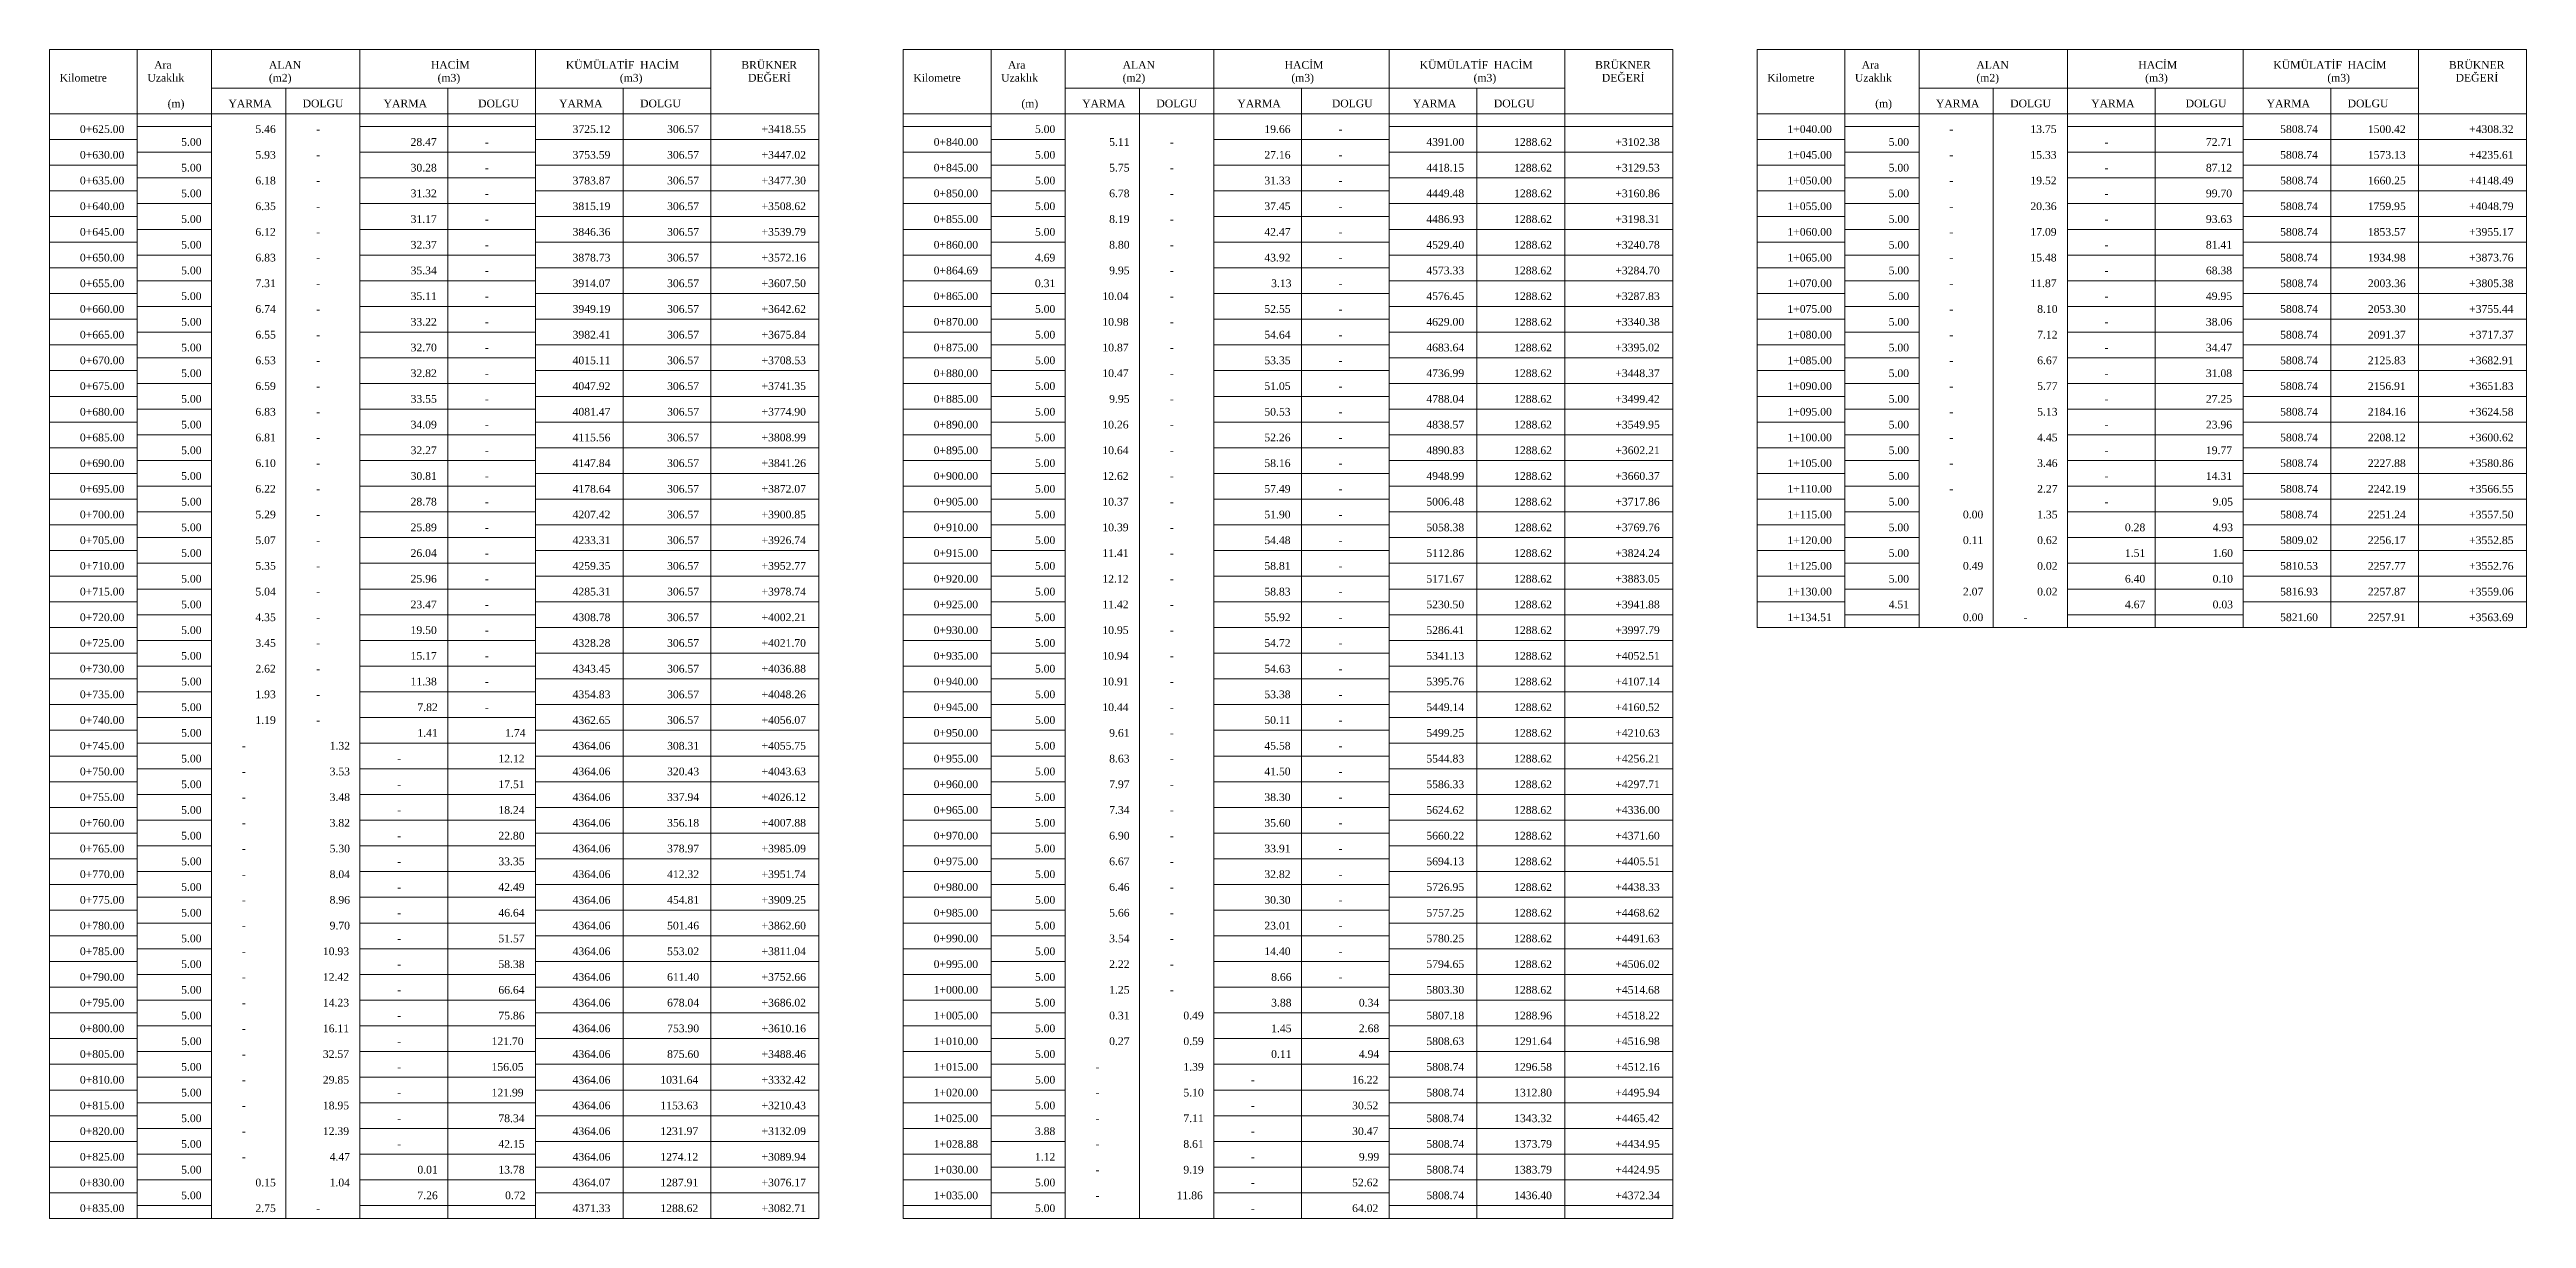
# Model space of a CAD drawing. Header units: metres. Extents: x 478603 to 489313, y 4282657 to 4289463.
# Drawn here: x 485454.6 to 485936.3, y 4286408.9 to 4286636.4 of the extents above; entities that cross this region are included whole.
import ezdxf

# ---------------------------------------------------------------- set-up
doc = ezdxf.new("R2010")
doc.units = ezdxf.units.M
for name, color, linetype, lineweight in [('TB_C', 96, 'Continuous', 0), ('TB_M', 18, 'Continuous', 0), ('TB_R', 1, 'Continuous', 0)]:
    doc.layers.add(name, color=color, linetype=linetype, lineweight=lineweight)
doc.styles.get("Standard").update_dxf_attribs({"font": 'times.ttf'})

msp = doc.modelspace()

# ---------------------------------------------------------------- texts
at = {"layer": 'TB_M'}
for s, p in [('Ara', (485474.95, 4286632.69)), ('ALAN', (485497.26, 4286632.69)), ('HACİM', (485528.76, 4286632.69)), ('KÜMÜLATİF', (485555.01, 4286632.69)), ('HACİM', (485569.45, 4286632.69)), ('BRÜKNER', (485589.14, 4286632.69)), ('Ara', (485640.98, 4286632.69)), ('ALAN', (485663.29, 4286632.69)), ('HACİM', (485694.79, 4286632.69)), ('KÜMÜLATİF', (485721.04, 4286632.69)), ('HACİM', (485735.48, 4286632.69)), ('BRÜKNER', (485755.17, 4286632.69)), ('Ara', (485807.01, 4286632.69)), ('ALAN', (485829.32, 4286632.69)), ('HACİM', (485860.82, 4286632.69)), ('KÜMÜLATİF', (485887.07, 4286632.69)), ('HACİM', (485901.51, 4286632.69)), ('BRÜKNER', (485921.2, 4286632.69)), ('Kilometre', (485456.57, 4286630.19)), ('Uzaklık', (485473.64, 4286630.19)), ('(m2)', (485497.26, 4286630.19)), ('(m3)', (485530.07, 4286630.19)), ('(m3)', (485565.51, 4286630.19)), ('DEĞERİ', (485590.45, 4286630.19)), ('Kilometre', (485622.6, 4286630.19)), ('Uzaklık', (485639.67, 4286630.19)), ('(m2)', (485663.29, 4286630.19)), ('(m3)', (485696.1, 4286630.19)), ('(m3)', (485731.54, 4286630.19)), ('DEĞERİ', (485756.48, 4286630.19)), ('Kilometre', (485788.64, 4286630.19)), ('Uzaklık', (485805.7, 4286630.19)), ('(m2)', (485829.32, 4286630.19)), ('(m3)', (485862.14, 4286630.19)), ('(m3)', (485897.57, 4286630.19)), ('DEĞERİ', (485922.51, 4286630.19)), ('(m)', (485477.57, 4286625.19)), ('YARMA', (485489.39, 4286625.19)), ('DOLGU', (485503.82, 4286625.19)), ('YARMA', (485519.57, 4286625.19)), ('DOLGU', (485537.95, 4286625.19)), ('YARMA', (485553.7, 4286625.19)), ('DOLGU', (485569.45, 4286625.19)), ('(m)', (485643.6, 4286625.19)), ('YARMA', (485655.42, 4286625.19)), ('DOLGU', (485669.85, 4286625.19)), ('YARMA', (485685.6, 4286625.19)), ('DOLGU', (485703.98, 4286625.19)), ('YARMA', (485719.73, 4286625.19)), ('DOLGU', (485735.48, 4286625.19)), ('(m)', (485809.64, 4286625.19)), ('YARMA', (485821.45, 4286625.19)), ('DOLGU', (485835.89, 4286625.19)), ('YARMA', (485851.64, 4286625.19)), ('DOLGU', (485870.01, 4286625.19)), ('YARMA', (485885.76, 4286625.19)), ('DOLGU', (485901.51, 4286625.19)), ('0+625.00', (485460.51, 4286620.19)), ('-', (485506.45, 4286620.19)), ('0+840.00', (485626.54, 4286617.69)), ('-', (485705.29, 4286620.19)), ('1+040.00', (485792.57, 4286620.19)), ('-', (485824.07, 4286620.19)), ('0+630.00', (485460.51, 4286615.19)), ('-', (485506.45, 4286615.19)), ('-', (485539.26, 4286617.69)), ('0+845.00', (485626.54, 4286612.69)), ('-', (485672.48, 4286617.69)), ('-', (485705.29, 4286615.19)), ('1+045.00', (485792.57, 4286615.19)), ('-', (485824.07, 4286615.19)), ('-', (485854.26, 4286617.69)), ('0+635.00', (485460.51, 4286610.19)), ('-', (485506.45, 4286610.19)), ('-', (485539.26, 4286612.69)), ('-', (485672.48, 4286612.69)), ('-', (485705.29, 4286610.19)), ('1+050.00', (485792.57, 4286610.19)), ('-', (485824.07, 4286610.19)), ('-', (485854.26, 4286612.69)), ('0+640.00', (485460.51, 4286605.19)), ('-', (485506.45, 4286605.19)), ('-', (485539.26, 4286607.69)), ('0+850.00', (485626.54, 4286607.69)), ('-', (485672.48, 4286607.69)), ('-', (485705.29, 4286605.19)), ('1+055.00', (485792.57, 4286605.19)), ('-', (485824.07, 4286605.19)), ('-', (485854.26, 4286607.69)), ('0+645.00', (485460.51, 4286600.19)), ('-', (485506.45, 4286600.19)), ('-', (485539.26, 4286602.69)), ('0+855.00', (485626.54, 4286602.69)), ('-', (485672.48, 4286602.69)), ('-', (485705.29, 4286600.19)), ('1+060.00', (485792.57, 4286600.19)), ('-', (485824.07, 4286600.19)), ('-', (485854.26, 4286602.69)), ('0+650.00', (485460.51, 4286595.19)), ('-', (485506.45, 4286595.19)), ('-', (485539.26, 4286597.69)), ('0+860.00', (485626.54, 4286597.69)), ('-', (485672.48, 4286597.69)), ('-', (485705.29, 4286595.19)), ('1+065.00', (485792.57, 4286595.19)), ('-', (485824.07, 4286595.19)), ('-', (485854.26, 4286597.69)), ('0+655.00', (485460.51, 4286590.19)), ('-', (485506.45, 4286590.19)), ('-', (485539.26, 4286592.69)), ('0+864.69', (485626.54, 4286592.69)), ('-', (485672.48, 4286592.69)), ('-', (485705.29, 4286590.19)), ('1+070.00', (485792.57, 4286590.19)), ('-', (485824.07, 4286590.19)), ('-', (485854.26, 4286592.69)), ('0+660.00', (485460.51, 4286585.19)), ('-', (485506.45, 4286585.19)), ('-', (485539.26, 4286587.69)), ('0+865.00', (485626.54, 4286587.69)), ('-', (485672.48, 4286587.69)), ('-', (485705.29, 4286585.19)), ('1+075.00', (485792.57, 4286585.19)), ('-', (485824.07, 4286585.19)), ('-', (485854.26, 4286587.69)), ('0+665.00', (485460.51, 4286580.19)), ('-', (485506.45, 4286580.19)), ('-', (485539.26, 4286582.69)), ('0+870.00', (485626.54, 4286582.69)), ('-', (485672.48, 4286582.69)), ('-', (485705.29, 4286580.19)), ('1+080.00', (485792.57, 4286580.19)), ('-', (485824.07, 4286580.19)), ('-', (485854.26, 4286582.69)), ('0+670.00', (485460.51, 4286575.19)), ('-', (485506.45, 4286575.19)), ('-', (485539.26, 4286577.69)), ('0+875.00', (485626.54, 4286577.69)), ('-', (485672.48, 4286577.69)), ('-', (485705.29, 4286575.19)), ('1+085.00', (485792.57, 4286575.19)), ('-', (485824.07, 4286575.19)), ('-', (485854.26, 4286577.69)), ('0+675.00', (485460.51, 4286570.19)), ('-', (485506.45, 4286570.19)), ('-', (485539.26, 4286572.69)), ('0+880.00', (485626.54, 4286572.69)), ('-', (485672.48, 4286572.69)), ('-', (485705.29, 4286570.19)), ('1+090.00', (485792.57, 4286570.19)), ('-', (485824.07, 4286570.19)), ('-', (485854.26, 4286572.69)), ('0+680.00', (485460.51, 4286565.19)), ('-', (485539.26, 4286567.69)), ('0+885.00', (485626.54, 4286567.69)), ('-', (485672.48, 4286567.69)), ('1+095.00', (485792.57, 4286565.19)), ('-', (485854.26, 4286567.69)), ('0+685.00', (485460.51, 4286560.19)), ('-', (485506.45, 4286565.19)), ('-', (485539.26, 4286562.69)), ('0+890.00', (485626.54, 4286562.69)), ('-', (485672.48, 4286562.69)), ('-', (485705.29, 4286565.19)), ('1+100.00', (485792.57, 4286560.19)), ('-', (485824.07, 4286565.19)), ('-', (485854.26, 4286562.69)), ('0+690.00', (485460.51, 4286555.19)), ('-', (485506.45, 4286560.19)), ('-', (485539.26, 4286557.69)), ('0+895.00', (485626.54, 4286557.69)), ('-', (485672.48, 4286557.69)), ('-', (485705.29, 4286560.19)), ('1+105.00', (485792.57, 4286555.19)), ('-', (485824.07, 4286560.19)), ('-', (485854.26, 4286557.69)), ('0+695.00', (485460.51, 4286550.19)), ('-', (485506.45, 4286555.19)), ('-', (485539.26, 4286552.69)), ('0+900.00', (485626.54, 4286552.69)), ('-', (485672.48, 4286552.69)), ('-', (485705.29, 4286555.19)), ('1+110.00', (485792.57, 4286550.19)), ('-', (485824.07, 4286555.19)), ('-', (485854.26, 4286552.69)), ('0+700.00', (485460.51, 4286545.19)), ('-', (485506.45, 4286550.19)), ('-', (485539.26, 4286547.69)), ('0+905.00', (485626.54, 4286547.69)), ('-', (485672.48, 4286547.69)), ('-', (485705.29, 4286550.19)), ('1+115.00', (485792.57, 4286545.19)), ('-', (485824.07, 4286550.19)), ('-', (485854.26, 4286547.69)), ('-', (485506.45, 4286545.19)), ('-', (485539.26, 4286542.69)), ('0+910.00', (485626.54, 4286542.69)), ('-', (485672.48, 4286542.69)), ('-', (485705.29, 4286545.19)), ('0+705.00', (485460.51, 4286540.19)), ('-', (485506.45, 4286540.19)), ('-', (485539.26, 4286537.69)), ('0+915.00', (485626.54, 4286537.69)), ('-', (485672.48, 4286537.69)), ('-', (485705.29, 4286540.19)), ('1+120.00', (485792.57, 4286540.19)), ('0+710.00', (485460.51, 4286535.19)), ('-', (485506.45, 4286535.19)), ('-', (485539.26, 4286532.69)), ('0+920.00', (485626.54, 4286532.69)), ('-', (485672.48, 4286532.69)), ('-', (485705.29, 4286535.19)), ('1+125.00', (485792.57, 4286535.19)), ('0+715.00', (485460.51, 4286530.19)), ('-', (485506.45, 4286530.19)), ('-', (485539.26, 4286527.69)), ('0+925.00', (485626.54, 4286527.69)), ('-', (485672.48, 4286527.69)), ('-', (485705.29, 4286530.19)), ('1+130.00', (485792.57, 4286530.19)), ('0+720.00', (485460.51, 4286525.19)), ('-', (485506.45, 4286525.19)), ('-', (485539.26, 4286522.69)), ('0+930.00', (485626.54, 4286522.69)), ('-', (485672.48, 4286522.69)), ('-', (485705.29, 4286525.19)), ('1+134.51', (485792.57, 4286525.19)), ('-', (485838.51, 4286525.19)), ('0+725.00', (485460.51, 4286520.19)), ('-', (485506.45, 4286520.19)), ('-', (485539.26, 4286517.69)), ('0+935.00', (485626.54, 4286517.69)), ('-', (485672.48, 4286517.69)), ('-', (485705.29, 4286520.19)), ('0+730.00', (485460.51, 4286515.19)), ('-', (485506.45, 4286515.19)), ('-', (485539.26, 4286512.69)), ('0+940.00', (485626.54, 4286512.69)), ('-', (485672.48, 4286512.69)), ('-', (485705.29, 4286515.19)), ('0+735.00', (485460.51, 4286510.19)), ('-', (485506.45, 4286510.19)), ('-', (485539.26, 4286507.69)), ('0+945.00', (485626.54, 4286507.69)), ('-', (485672.48, 4286507.69)), ('-', (485705.29, 4286510.19)), ('0+740.00', (485460.51, 4286505.19)), ('-', (485506.45, 4286505.19)), ('0+950.00', (485626.54, 4286502.69)), ('-', (485705.29, 4286505.19)), ('0+745.00', (485460.51, 4286500.19)), ('-', (485492.01, 4286500.19)), ('0+955.00', (485626.54, 4286497.69)), ('-', (485672.48, 4286502.69)), ('-', (485705.29, 4286500.19)), ('0+750.00', (485460.51, 4286495.19)), ('-', (485492.01, 4286495.19)), ('-', (485522.2, 4286497.69)), ('0+960.00', (485626.54, 4286492.69)), ('-', (485672.48, 4286497.69)), ('-', (485705.29, 4286495.19)), ('0+755.00', (485460.51, 4286490.19)), ('-', (485492.01, 4286490.19)), ('-', (485522.2, 4286492.69)), ('0+965.00', (485626.54, 4286487.69)), ('-', (485672.48, 4286492.69)), ('-', (485705.29, 4286490.19)), ('0+760.00', (485460.51, 4286485.19)), ('-', (485492.01, 4286485.19)), ('-', (485522.2, 4286487.69)), ('0+970.00', (485626.54, 4286482.69)), ('-', (485672.48, 4286487.69)), ('-', (485705.29, 4286485.19)), ('0+765.00', (485460.51, 4286480.19)), ('-', (485492.01, 4286480.19)), ('-', (485522.2, 4286482.69)), ('-', (485672.48, 4286482.69)), ('-', (485705.29, 4286480.19)), ('0+770.00', (485460.51, 4286475.19)), ('-', (485492.01, 4286475.19)), ('-', (485522.2, 4286477.69)), ('0+975.00', (485626.54, 4286477.69)), ('-', (485672.48, 4286477.69)), ('-', (485705.29, 4286475.19)), ('0+775.00', (485460.51, 4286470.19)), ('-', (485492.01, 4286470.19)), ('-', (485522.2, 4286472.69)), ('0+980.00', (485626.54, 4286472.69)), ('-', (485672.48, 4286472.69)), ('-', (485705.29, 4286470.19)), ('0+780.00', (485460.51, 4286465.19)), ('-', (485492.01, 4286465.19)), ('-', (485522.2, 4286467.69)), ('0+985.00', (485626.54, 4286467.69)), ('-', (485672.48, 4286467.69)), ('-', (485705.29, 4286465.19)), ('0+785.00', (485460.51, 4286460.19)), ('-', (485492.01, 4286460.19)), ('-', (485522.2, 4286462.69)), ('0+990.00', (485626.54, 4286462.69)), ('-', (485672.48, 4286462.69)), ('-', (485705.29, 4286460.19)), ('0+790.00', (485460.51, 4286455.19)), ('-', (485492.01, 4286455.19)), ('-', (485522.2, 4286457.69)), ('0+995.00', (485626.54, 4286457.69)), ('-', (485672.48, 4286457.69)), ('-', (485705.29, 4286455.19)), ('0+795.00', (485460.51, 4286450.19)), ('-', (485492.01, 4286450.19)), ('-', (485522.2, 4286452.69)), ('1+000.00', (485626.54, 4286452.69)), ('-', (485672.48, 4286452.69)), ('0+800.00', (485460.51, 4286445.19)), ('-', (485492.01, 4286445.19)), ('-', (485522.2, 4286447.69)), ('1+005.00', (485626.54, 4286447.69)), ('0+805.00', (485460.51, 4286440.19)), ('-', (485492.01, 4286440.19)), ('-', (485522.2, 4286442.69)), ('1+010.00', (485626.54, 4286442.69)), ('0+810.00', (485460.51, 4286435.19)), ('-', (485522.2, 4286437.69)), ('1+015.00', (485626.54, 4286437.69)), ('-', (485658.04, 4286437.69)), ('0+815.00', (485460.51, 4286430.19)), ('-', (485492.01, 4286435.19)), ('-', (485522.2, 4286432.69)), ('1+020.00', (485626.54, 4286432.69)), ('-', (485658.04, 4286432.69)), ('-', (485688.23, 4286435.19)), ('0+820.00', (485460.51, 4286425.19)), ('-', (485492.01, 4286430.19)), ('-', (485522.2, 4286427.69)), ('1+025.00', (485626.54, 4286427.69)), ('-', (485658.04, 4286427.69)), ('-', (485688.23, 4286430.19)), ('0+825.00', (485460.51, 4286420.19)), ('-', (485492.01, 4286425.19)), ('-', (485522.2, 4286422.69)), ('1+028.88', (485626.54, 4286422.69)), ('-', (485658.04, 4286422.69)), ('-', (485688.23, 4286425.19)), ('0+830.00', (485460.51, 4286415.19)), ('-', (485492.01, 4286420.19)), ('1+030.00', (485626.54, 4286417.69)), ('-', (485658.04, 4286417.69)), ('-', (485688.23, 4286420.19)), ('1+035.00', (485626.54, 4286412.69)), ('-', (485658.04, 4286412.69)), ('-', (485688.23, 4286415.19)), ('0+835.00', (485460.51, 4286410.19)), ('-', (485506.45, 4286410.19)), ('-', (485688.23, 4286410.19))]:
    msp.add_text(s, height=1.5, dxfattribs=at).set_placement(p)
at = {"layer": 'TB_R'}
for s, p in [('5.00', (485480.2, 4286617.69)), ('5.46', (485494.64, 4286620.19)), ('28.47', (485524.82, 4286617.69)), ('3725.12', (485556.32, 4286620.19)), ('306.57', (485574.7, 4286620.19)), ('+3418.55', (485593.07, 4286620.19)), ('5.00', (485646.23, 4286620.19)), ('5.11', (485660.67, 4286617.69)), ('19.66', (485690.85, 4286620.19)), ('4391.00', (485722.35, 4286617.69)), ('1288.62', (485739.42, 4286617.69)), ('+3102.38', (485759.1, 4286617.69)), ('5.00', (485812.26, 4286617.69)), ('13.75', (485839.82, 4286620.19)), ('72.71', (485873.95, 4286617.69)), ('5808.74', (485888.39, 4286620.19)), ('1500.42', (485905.45, 4286620.19)), ('+4308.32', (485925.14, 4286620.19)), ('5.00', (485480.2, 4286612.69)), ('5.93', (485494.64, 4286615.19)), ('30.28', (485524.82, 4286612.69)), ('3753.59', (485556.32, 4286615.19)), ('306.57', (485574.7, 4286615.19)), ('+3447.02', (485593.07, 4286615.19)), ('5.00', (485646.23, 4286615.19)), ('5.75', (485660.67, 4286612.69)), ('27.16', (485690.85, 4286615.19)), ('4418.15', (485722.35, 4286612.69)), ('1288.62', (485739.42, 4286612.69)), ('+3129.53', (485759.1, 4286612.69)), ('5.00', (485812.26, 4286612.69)), ('15.33', (485839.82, 4286615.19)), ('87.12', (485873.95, 4286612.69)), ('5808.74', (485888.39, 4286615.19)), ('1573.13', (485905.45, 4286615.19)), ('+4235.61', (485925.14, 4286615.19)), ('6.18', (485494.64, 4286610.19)), ('3783.87', (485556.32, 4286610.19)), ('306.57', (485574.7, 4286610.19)), ('+3477.30', (485593.07, 4286610.19)), ('5.00', (485646.23, 4286610.19)), ('31.33', (485690.85, 4286610.19)), ('19.52', (485839.82, 4286610.19)), ('5808.74', (485888.39, 4286610.19)), ('1660.25', (485905.45, 4286610.19)), ('+4148.49', (485925.14, 4286610.19)), ('5.00', (485480.2, 4286607.69)), ('6.35', (485494.64, 4286605.19)), ('31.32', (485524.82, 4286607.69)), ('3815.19', (485556.32, 4286605.19)), ('306.57', (485574.7, 4286605.19)), ('+3508.62', (485593.07, 4286605.19)), ('5.00', (485646.23, 4286605.19)), ('6.78', (485660.67, 4286607.69)), ('37.45', (485690.85, 4286605.19)), ('4449.48', (485722.35, 4286607.69)), ('1288.62', (485739.42, 4286607.69)), ('+3160.86', (485759.1, 4286607.69)), ('5.00', (485812.26, 4286607.69)), ('20.36', (485839.82, 4286605.19)), ('99.70', (485873.95, 4286607.69)), ('5808.74', (485888.39, 4286605.19)), ('1759.95', (485905.45, 4286605.19)), ('+4048.79', (485925.14, 4286605.19)), ('5.00', (485480.2, 4286602.69)), ('6.12', (485494.64, 4286600.19)), ('31.17', (485524.82, 4286602.69)), ('3846.36', (485556.32, 4286600.19)), ('306.57', (485574.7, 4286600.19)), ('+3539.79', (485593.07, 4286600.19)), ('5.00', (485646.23, 4286600.19)), ('8.19', (485660.67, 4286602.69)), ('42.47', (485690.85, 4286600.19)), ('4486.93', (485722.35, 4286602.69)), ('1288.62', (485739.42, 4286602.69)), ('+3198.31', (485759.1, 4286602.69)), ('5.00', (485812.26, 4286602.69)), ('17.09', (485839.82, 4286600.19)), ('93.63', (485873.95, 4286602.69)), ('5808.74', (485888.39, 4286600.19)), ('1853.57', (485905.45, 4286600.19)), ('+3955.17', (485925.14, 4286600.19)), ('5.00', (485480.2, 4286597.69)), ('6.83', (485494.64, 4286595.19)), ('32.37', (485524.82, 4286597.69)), ('3878.73', (485556.32, 4286595.19)), ('306.57', (485574.7, 4286595.19)), ('+3572.16', (485593.07, 4286595.19)), ('4.69', (485646.23, 4286595.19)), ('8.80', (485660.67, 4286597.69)), ('43.92', (485690.85, 4286595.19)), ('4529.40', (485722.35, 4286597.69)), ('1288.62', (485739.42, 4286597.69)), ('+3240.78', (485759.1, 4286597.69)), ('5.00', (485812.26, 4286597.69)), ('15.48', (485839.82, 4286595.19)), ('81.41', (485873.95, 4286597.69)), ('5808.74', (485888.39, 4286595.19)), ('1934.98', (485905.45, 4286595.19)), ('+3873.76', (485925.14, 4286595.19)), ('5.00', (485480.2, 4286592.69)), ('7.31', (485494.64, 4286590.19)), ('35.34', (485524.82, 4286592.69)), ('3914.07', (485556.32, 4286590.19)), ('306.57', (485574.7, 4286590.19)), ('+3607.50', (485593.07, 4286590.19)), ('0.31', (485646.23, 4286590.19)), ('9.95', (485660.67, 4286592.69)), ('3.13', (485692.17, 4286590.19)), ('4573.33', (485722.35, 4286592.69)), ('1288.62', (485739.42, 4286592.69)), ('+3284.70', (485759.1, 4286592.69)), ('5.00', (485812.26, 4286592.69)), ('11.87', (485839.82, 4286590.19)), ('68.38', (485873.95, 4286592.69)), ('5808.74', (485888.39, 4286590.19)), ('2003.36', (485905.45, 4286590.19)), ('+3805.38', (485925.14, 4286590.19)), ('5.00', (485480.2, 4286587.69)), ('6.74', (485494.64, 4286585.19)), ('35.11', (485524.82, 4286587.69)), ('3949.19', (485556.32, 4286585.19)), ('306.57', (485574.7, 4286585.19)), ('+3642.62', (485593.07, 4286585.19)), ('5.00', (485646.23, 4286585.19)), ('10.04', (485659.35, 4286587.69)), ('52.55', (485690.85, 4286585.19)), ('4576.45', (485722.35, 4286587.69)), ('1288.62', (485739.42, 4286587.69)), ('+3287.83', (485759.1, 4286587.69)), ('5.00', (485812.26, 4286587.69)), ('8.10', (485841.14, 4286585.19)), ('49.95', (485873.95, 4286587.69)), ('5808.74', (485888.39, 4286585.19)), ('2053.30', (485905.45, 4286585.19)), ('+3755.44', (485925.14, 4286585.19)), ('5.00', (485480.2, 4286582.69)), ('6.55', (485494.64, 4286580.19)), ('33.22', (485524.82, 4286582.69)), ('3982.41', (485556.32, 4286580.19)), ('306.57', (485574.7, 4286580.19)), ('+3675.84', (485593.07, 4286580.19)), ('5.00', (485646.23, 4286580.19)), ('10.98', (485659.35, 4286582.69)), ('54.64', (485690.85, 4286580.19)), ('4629.00', (485722.35, 4286582.69)), ('1288.62', (485739.42, 4286582.69)), ('+3340.38', (485759.1, 4286582.69)), ('5.00', (485812.26, 4286582.69)), ('7.12', (485841.14, 4286580.19)), ('38.06', (485873.95, 4286582.69)), ('5808.74', (485888.39, 4286580.19)), ('2091.37', (485905.45, 4286580.19)), ('+3717.37', (485925.14, 4286580.19)), ('5.00', (485480.2, 4286577.69)), ('6.53', (485494.64, 4286575.19)), ('32.70', (485524.82, 4286577.69)), ('4015.11', (485556.32, 4286575.19)), ('306.57', (485574.7, 4286575.19)), ('+3708.53', (485593.07, 4286575.19)), ('5.00', (485646.23, 4286575.19)), ('10.87', (485659.35, 4286577.69)), ('53.35', (485690.85, 4286575.19)), ('4683.64', (485722.35, 4286577.69)), ('1288.62', (485739.42, 4286577.69)), ('+3395.02', (485759.1, 4286577.69)), ('5.00', (485812.26, 4286577.69)), ('6.67', (485841.14, 4286575.19)), ('34.47', (485873.95, 4286577.69)), ('5808.74', (485888.39, 4286575.19)), ('2125.83', (485905.45, 4286575.19)), ('+3682.91', (485925.14, 4286575.19)), ('5.00', (485480.2, 4286572.69)), ('6.59', (485494.64, 4286570.19)), ('32.82', (485524.82, 4286572.69)), ('4047.92', (485556.32, 4286570.19)), ('306.57', (485574.7, 4286570.19)), ('+3741.35', (485593.07, 4286570.19)), ('5.00', (485646.23, 4286570.19)), ('10.47', (485659.35, 4286572.69)), ('51.05', (485690.85, 4286570.19)), ('4736.99', (485722.35, 4286572.69)), ('1288.62', (485739.42, 4286572.69)), ('+3448.37', (485759.1, 4286572.69)), ('5.00', (485812.26, 4286572.69)), ('5.77', (485841.14, 4286570.19)), ('31.08', (485873.95, 4286572.69)), ('5808.74', (485888.39, 4286570.19)), ('2156.91', (485905.45, 4286570.19)), ('+3651.83', (485925.14, 4286570.19)), ('5.00', (485480.2, 4286567.69)), ('6.83', (485494.64, 4286565.19)), ('33.55', (485524.82, 4286567.69)), ('4081.47', (485556.32, 4286565.19)), ('306.57', (485574.7, 4286565.19)), ('+3774.90', (485593.07, 4286565.19)), ('5.00', (485646.23, 4286565.19)), ('9.95', (485660.67, 4286567.69)), ('50.53', (485690.85, 4286565.19)), ('4788.04', (485722.35, 4286567.69)), ('1288.62', (485739.42, 4286567.69)), ('+3499.42', (485759.1, 4286567.69)), ('5.00', (485812.26, 4286567.69)), ('5.13', (485841.14, 4286565.19)), ('27.25', (485873.95, 4286567.69)), ('5808.74', (485888.39, 4286565.19)), ('2184.16', (485905.45, 4286565.19)), ('+3624.58', (485925.14, 4286565.19)), ('5.00', (485480.2, 4286562.69)), ('6.81', (485494.64, 4286560.19)), ('34.09', (485524.82, 4286562.69)), ('4115.56', (485556.32, 4286560.19)), ('306.57', (485574.7, 4286560.19)), ('+3808.99', (485593.07, 4286560.19)), ('5.00', (485646.23, 4286560.19)), ('10.26', (485659.35, 4286562.69)), ('52.26', (485690.85, 4286560.19)), ('4838.57', (485722.35, 4286562.69)), ('1288.62', (485739.42, 4286562.69)), ('+3549.95', (485759.1, 4286562.69)), ('5.00', (485812.26, 4286562.69)), ('4.45', (485841.14, 4286560.19)), ('23.96', (485873.95, 4286562.69)), ('5808.74', (485888.39, 4286560.19)), ('2208.12', (485905.45, 4286560.19)), ('+3600.62', (485925.14, 4286560.19)), ('5.00', (485480.2, 4286557.69)), ('6.10', (485494.64, 4286555.19)), ('32.27', (485524.82, 4286557.69)), ('4147.84', (485556.32, 4286555.19)), ('306.57', (485574.7, 4286555.19)), ('+3841.26', (485593.07, 4286555.19)), ('5.00', (485646.23, 4286555.19)), ('10.64', (485659.35, 4286557.69)), ('58.16', (485690.85, 4286555.19)), ('4890.83', (485722.35, 4286557.69)), ('1288.62', (485739.42, 4286557.69)), ('+3602.21', (485759.1, 4286557.69)), ('5.00', (485812.26, 4286557.69)), ('3.46', (485841.14, 4286555.19)), ('19.77', (485873.95, 4286557.69)), ('5808.74', (485888.39, 4286555.19)), ('2227.88', (485905.45, 4286555.19)), ('+3580.86', (485925.14, 4286555.19)), ('5.00', (485480.2, 4286552.69)), ('6.22', (485494.64, 4286550.19)), ('30.81', (485524.82, 4286552.69)), ('4178.64', (485556.32, 4286550.19)), ('306.57', (485574.7, 4286550.19)), ('+3872.07', (485593.07, 4286550.19)), ('5.00', (485646.23, 4286550.19)), ('12.62', (485659.35, 4286552.69)), ('57.49', (485690.85, 4286550.19)), ('4948.99', (485722.35, 4286552.69)), ('1288.62', (485739.42, 4286552.69)), ('+3660.37', (485759.1, 4286552.69)), ('5.00', (485812.26, 4286552.69)), ('2.27', (485841.14, 4286550.19)), ('14.31', (485873.95, 4286552.69)), ('5808.74', (485888.39, 4286550.19)), ('2242.19', (485905.45, 4286550.19)), ('+3566.55', (485925.14, 4286550.19)), ('5.00', (485480.2, 4286547.69)), ('5.29', (485494.64, 4286545.19)), ('28.78', (485524.82, 4286547.69)), ('4207.42', (485556.32, 4286545.19)), ('306.57', (485574.7, 4286545.19)), ('+3900.85', (485593.07, 4286545.19)), ('5.00', (485646.23, 4286545.19)), ('10.37', (485659.35, 4286547.69)), ('51.90', (485690.85, 4286545.19)), ('5006.48', (485722.35, 4286547.69)), ('1288.62', (485739.42, 4286547.69)), ('+3717.86', (485759.1, 4286547.69)), ('5.00', (485812.26, 4286547.69)), ('0.00', (485826.7, 4286545.19)), ('1.35', (485841.14, 4286545.19)), ('9.05', (485875.26, 4286547.69)), ('5808.74', (485888.39, 4286545.19)), ('2251.24', (485905.45, 4286545.19)), ('+3557.50', (485925.14, 4286545.19)), ('5.00', (485480.2, 4286542.69)), ('25.89', (485524.82, 4286542.69)), ('10.39', (485659.35, 4286542.69)), ('5058.38', (485722.35, 4286542.69)), ('1288.62', (485739.42, 4286542.69)), ('+3769.76', (485759.1, 4286542.69)), ('5.00', (485812.26, 4286542.69)), ('0.28', (485858.2, 4286542.69)), ('4.93', (485875.26, 4286542.69)), ('5.00', (485480.2, 4286537.69)), ('5.07', (485494.64, 4286540.19)), ('26.04', (485524.82, 4286537.69)), ('4233.31', (485556.32, 4286540.19)), ('306.57', (485574.7, 4286540.19)), ('+3926.74', (485593.07, 4286540.19)), ('5.00', (485646.23, 4286540.19)), ('11.41', (485659.35, 4286537.69)), ('54.48', (485690.85, 4286540.19)), ('5112.86', (485722.35, 4286537.69)), ('1288.62', (485739.42, 4286537.69)), ('+3824.24', (485759.1, 4286537.69)), ('5.00', (485812.26, 4286537.69)), ('0.11', (485826.7, 4286540.19)), ('0.62', (485841.14, 4286540.19)), ('1.51', (485858.2, 4286537.69)), ('1.60', (485875.26, 4286537.69)), ('5809.02', (485888.39, 4286540.19)), ('2256.17', (485905.45, 4286540.19)), ('+3552.85', (485925.14, 4286540.19)), ('5.00', (485480.2, 4286532.69)), ('5.35', (485494.64, 4286535.19)), ('25.96', (485524.82, 4286532.69)), ('4259.35', (485556.32, 4286535.19)), ('306.57', (485574.7, 4286535.19)), ('+3952.77', (485593.07, 4286535.19)), ('5.00', (485646.23, 4286535.19)), ('12.12', (485659.35, 4286532.69)), ('58.81', (485690.85, 4286535.19)), ('5171.67', (485722.35, 4286532.69)), ('1288.62', (485739.42, 4286532.69)), ('+3883.05', (485759.1, 4286532.69)), ('5.00', (485812.26, 4286532.69)), ('0.49', (485826.7, 4286535.19)), ('0.02', (485841.14, 4286535.19)), ('6.40', (485858.2, 4286532.69)), ('0.10', (485875.26, 4286532.69)), ('5810.53', (485888.39, 4286535.19)), ('2257.77', (485905.45, 4286535.19)), ('+3552.76', (485925.14, 4286535.19)), ('5.00', (485480.2, 4286527.69)), ('5.04', (485494.64, 4286530.19)), ('23.47', (485524.82, 4286527.69)), ('4285.31', (485556.32, 4286530.19)), ('306.57', (485574.7, 4286530.19)), ('+3978.74', (485593.07, 4286530.19)), ('5.00', (485646.23, 4286530.19)), ('11.42', (485659.35, 4286527.69)), ('58.83', (485690.85, 4286530.19)), ('5230.50', (485722.35, 4286527.69)), ('1288.62', (485739.42, 4286527.69)), ('+3941.88', (485759.1, 4286527.69)), ('4.51', (485812.26, 4286527.69)), ('2.07', (485826.7, 4286530.19)), ('0.02', (485841.14, 4286530.19)), ('4.67', (485858.2, 4286527.69)), ('0.03', (485875.26, 4286527.69)), ('5816.93', (485888.39, 4286530.19)), ('2257.87', (485905.45, 4286530.19)), ('+3559.06', (485925.14, 4286530.19)), ('5.00', (485480.2, 4286522.69)), ('4.35', (485494.64, 4286525.19)), ('19.50', (485524.82, 4286522.69)), ('4308.78', (485556.32, 4286525.19)), ('306.57', (485574.7, 4286525.19)), ('+4002.21', (485593.07, 4286525.19)), ('5.00', (485646.23, 4286525.19)), ('10.95', (485659.35, 4286522.69)), ('55.92', (485690.85, 4286525.19)), ('5286.41', (485722.35, 4286522.69)), ('1288.62', (485739.42, 4286522.69)), ('+3997.79', (485759.1, 4286522.69)), ('0.00', (485826.7, 4286525.19)), ('5821.60', (485888.39, 4286525.19)), ('2257.91', (485905.45, 4286525.19)), ('+3563.69', (485925.14, 4286525.19)), ('5.00', (485480.2, 4286517.69)), ('3.45', (485494.64, 4286520.19)), ('15.17', (485524.82, 4286517.69)), ('4328.28', (485556.32, 4286520.19)), ('306.57', (485574.7, 4286520.19)), ('+4021.70', (485593.07, 4286520.19)), ('5.00', (485646.23, 4286520.19)), ('10.94', (485659.35, 4286517.69)), ('54.72', (485690.85, 4286520.19)), ('5341.13', (485722.35, 4286517.69)), ('1288.62', (485739.42, 4286517.69)), ('+4052.51', (485759.1, 4286517.69)), ('5.00', (485480.2, 4286512.69)), ('2.62', (485494.64, 4286515.19)), ('11.38', (485524.82, 4286512.69)), ('4343.45', (485556.32, 4286515.19)), ('306.57', (485574.7, 4286515.19)), ('+4036.88', (485593.07, 4286515.19)), ('5.00', (485646.23, 4286515.19)), ('10.91', (485659.35, 4286512.69)), ('54.63', (485690.85, 4286515.19)), ('5395.76', (485722.35, 4286512.69)), ('1288.62', (485739.42, 4286512.69)), ('+4107.14', (485759.1, 4286512.69)), ('5.00', (485480.2, 4286507.69)), ('1.93', (485494.64, 4286510.19)), ('7.82', (485526.14, 4286507.69)), ('4354.83', (485556.32, 4286510.19)), ('306.57', (485574.7, 4286510.19)), ('+4048.26', (485593.07, 4286510.19)), ('5.00', (485646.23, 4286510.19)), ('10.44', (485659.35, 4286507.69)), ('53.38', (485690.85, 4286510.19)), ('5449.14', (485722.35, 4286507.69)), ('1288.62', (485739.42, 4286507.69)), ('+4160.52', (485759.1, 4286507.69)), ('5.00', (485480.2, 4286502.69)), ('1.19', (485494.64, 4286505.19)), ('1.41', (485526.14, 4286502.69)), ('1.74', (485543.2, 4286502.69)), ('4362.65', (485556.32, 4286505.19)), ('306.57', (485574.7, 4286505.19)), ('+4056.07', (485593.07, 4286505.19)), ('5.00', (485646.23, 4286505.19)), ('9.61', (485660.67, 4286502.69)), ('50.11', (485690.85, 4286505.19)), ('5499.25', (485722.35, 4286502.69)), ('1288.62', (485739.42, 4286502.69)), ('+4210.63', (485759.1, 4286502.69)), ('5.00', (485480.2, 4286497.69)), ('1.32', (485509.07, 4286500.19)), ('12.12', (485541.89, 4286497.69)), ('4364.06', (485556.32, 4286500.19)), ('308.31', (485574.7, 4286500.19)), ('+4055.75', (485593.07, 4286500.19)), ('5.00', (485646.23, 4286500.19)), ('8.63', (485660.67, 4286497.69)), ('45.58', (485690.85, 4286500.19)), ('5544.83', (485722.35, 4286497.69)), ('1288.62', (485739.42, 4286497.69)), ('+4256.21', (485759.1, 4286497.69)), ('5.00', (485480.2, 4286492.69)), ('3.53', (485509.07, 4286495.19)), ('17.51', (485541.89, 4286492.69)), ('4364.06', (485556.32, 4286495.19)), ('320.43', (485574.7, 4286495.19)), ('+4043.63', (485593.07, 4286495.19)), ('5.00', (485646.23, 4286495.19)), ('7.97', (485660.67, 4286492.69)), ('41.50', (485690.85, 4286495.19)), ('5586.33', (485722.35, 4286492.69)), ('1288.62', (485739.42, 4286492.69)), ('+4297.71', (485759.1, 4286492.69)), ('5.00', (485480.2, 4286487.69)), ('3.48', (485509.07, 4286490.19)), ('18.24', (485541.89, 4286487.69)), ('4364.06', (485556.32, 4286490.19)), ('337.94', (485574.7, 4286490.19)), ('+4026.12', (485593.07, 4286490.19)), ('5.00', (485646.23, 4286490.19)), ('7.34', (485660.67, 4286487.69)), ('38.30', (485690.85, 4286490.19)), ('5624.62', (485722.35, 4286487.69)), ('1288.62', (485739.42, 4286487.69)), ('+4336.00', (485759.1, 4286487.69)), ('5.00', (485480.2, 4286482.69)), ('3.82', (485509.07, 4286485.19)), ('22.80', (485541.89, 4286482.69)), ('4364.06', (485556.32, 4286485.19)), ('356.18', (485574.7, 4286485.19)), ('+4007.88', (485593.07, 4286485.19)), ('5.00', (485646.23, 4286485.19)), ('6.90', (485660.67, 4286482.69)), ('35.60', (485690.85, 4286485.19)), ('5660.22', (485722.35, 4286482.69)), ('1288.62', (485739.42, 4286482.69)), ('+4371.60', (485759.1, 4286482.69)), ('5.30', (485509.07, 4286480.19)), ('4364.06', (485556.32, 4286480.19)), ('378.97', (485574.7, 4286480.19)), ('+3985.09', (485593.07, 4286480.19)), ('5.00', (485646.23, 4286480.19)), ('33.91', (485690.85, 4286480.19)), ('5.00', (485480.2, 4286477.69)), ('8.04', (485509.07, 4286475.19)), ('33.35', (485541.89, 4286477.69)), ('4364.06', (485556.32, 4286475.19)), ('412.32', (485574.7, 4286475.19)), ('+3951.74', (485593.07, 4286475.19)), ('5.00', (485646.23, 4286475.19)), ('6.67', (485660.67, 4286477.69)), ('32.82', (485690.85, 4286475.19)), ('5694.13', (485722.35, 4286477.69)), ('1288.62', (485739.42, 4286477.69)), ('+4405.51', (485759.1, 4286477.69)), ('5.00', (485480.2, 4286472.69)), ('8.96', (485509.07, 4286470.19)), ('42.49', (485541.89, 4286472.69)), ('4364.06', (485556.32, 4286470.19)), ('454.81', (485574.7, 4286470.19)), ('+3909.25', (485593.07, 4286470.19)), ('5.00', (485646.23, 4286470.19)), ('6.46', (485660.67, 4286472.69)), ('30.30', (485690.85, 4286470.19)), ('5726.95', (485722.35, 4286472.69)), ('1288.62', (485739.42, 4286472.69)), ('+4438.33', (485759.1, 4286472.69)), ('5.00', (485480.2, 4286467.69)), ('9.70', (485509.07, 4286465.19)), ('46.64', (485541.89, 4286467.69)), ('4364.06', (485556.32, 4286465.19)), ('501.46', (485574.7, 4286465.19)), ('+3862.60', (485593.07, 4286465.19)), ('5.00', (485646.23, 4286465.19)), ('5.66', (485660.67, 4286467.69)), ('23.01', (485690.85, 4286465.19)), ('5757.25', (485722.35, 4286467.69)), ('1288.62', (485739.42, 4286467.69)), ('+4468.62', (485759.1, 4286467.69)), ('5.00', (485480.2, 4286462.69)), ('10.93', (485507.76, 4286460.19)), ('51.57', (485541.89, 4286462.69)), ('4364.06', (485556.32, 4286460.19)), ('553.02', (485574.7, 4286460.19)), ('+3811.04', (485593.07, 4286460.19)), ('5.00', (485646.23, 4286460.19)), ('3.54', (485660.67, 4286462.69)), ('14.40', (485690.85, 4286460.19)), ('5780.25', (485722.35, 4286462.69)), ('1288.62', (485739.42, 4286462.69)), ('+4491.63', (485759.1, 4286462.69)), ('5.00', (485480.2, 4286457.69)), ('12.42', (485507.76, 4286455.19)), ('58.38', (485541.89, 4286457.69)), ('4364.06', (485556.32, 4286455.19)), ('611.40', (485574.7, 4286455.19)), ('+3752.66', (485593.07, 4286455.19)), ('5.00', (485646.23, 4286455.19)), ('2.22', (485660.67, 4286457.69)), ('8.66', (485692.17, 4286455.19)), ('5794.65', (485722.35, 4286457.69)), ('1288.62', (485739.42, 4286457.69)), ('+4506.02', (485759.1, 4286457.69)), ('5.00', (485480.2, 4286452.69)), ('14.23', (485507.76, 4286450.19)), ('66.64', (485541.89, 4286452.69)), ('4364.06', (485556.32, 4286450.19)), ('678.04', (485574.7, 4286450.19)), ('+3686.02', (485593.07, 4286450.19)), ('5.00', (485646.23, 4286450.19)), ('1.25', (485660.67, 4286452.69)), ('3.88', (485692.17, 4286450.19)), ('0.34', (485709.23, 4286450.19)), ('5803.30', (485722.35, 4286452.69)), ('1288.62', (485739.42, 4286452.69)), ('+4514.68', (485759.1, 4286452.69)), ('5.00', (485480.2, 4286447.69)), ('16.11', (485507.76, 4286445.19)), ('75.86', (485541.89, 4286447.69)), ('4364.06', (485556.32, 4286445.19)), ('753.90', (485574.7, 4286445.19)), ('+3610.16', (485593.07, 4286445.19)), ('5.00', (485646.23, 4286445.19)), ('0.31', (485660.67, 4286447.69)), ('0.49', (485675.1, 4286447.69)), ('1.45', (485692.17, 4286445.19)), ('2.68', (485709.23, 4286445.19)), ('5807.18', (485722.35, 4286447.69)), ('1288.96', (485739.42, 4286447.69)), ('+4518.22', (485759.1, 4286447.69)), ('5.00', (485480.2, 4286442.69)), ('32.57', (485507.76, 4286440.19)), ('121.70', (485540.57, 4286442.69)), ('4364.06', (485556.32, 4286440.19)), ('875.60', (485574.7, 4286440.19)), ('+3488.46', (485593.07, 4286440.19)), ('5.00', (485646.23, 4286440.19)), ('0.27', (485660.67, 4286442.69)), ('0.59', (485675.1, 4286442.69)), ('0.11', (485692.17, 4286440.19)), ('4.94', (485709.23, 4286440.19)), ('5808.63', (485722.35, 4286442.69)), ('1291.64', (485739.42, 4286442.69)), ('+4516.98', (485759.1, 4286442.69)), ('5.00', (485480.2, 4286437.69)), ('29.85', (485507.76, 4286435.19)), ('156.05', (485540.57, 4286437.69)), ('4364.06', (485556.32, 4286435.19)), ('1031.64', (485573.39, 4286435.19)), ('+3332.42', (485593.07, 4286435.19)), ('5.00', (485646.23, 4286435.19)), ('1.39', (485675.1, 4286437.69)), ('16.22', (485707.92, 4286435.19)), ('5808.74', (485722.35, 4286437.69)), ('1296.58', (485739.42, 4286437.69)), ('+4512.16', (485759.1, 4286437.69)), ('5.00', (485480.2, 4286432.69)), ('18.95', (485507.76, 4286430.19)), ('121.99', (485540.57, 4286432.69)), ('4364.06', (485556.32, 4286430.19)), ('1153.63', (485573.39, 4286430.19)), ('+3210.43', (485593.07, 4286430.19)), ('5.00', (485646.23, 4286430.19)), ('5.10', (485675.1, 4286432.69)), ('30.52', (485707.92, 4286430.19)), ('5808.74', (485722.35, 4286432.69)), ('1312.80', (485739.42, 4286432.69)), ('+4495.94', (485759.1, 4286432.69)), ('5.00', (485480.2, 4286427.69)), ('12.39', (485507.76, 4286425.19)), ('78.34', (485541.89, 4286427.69)), ('4364.06', (485556.32, 4286425.19)), ('1231.97', (485573.39, 4286425.19)), ('+3132.09', (485593.07, 4286425.19)), ('3.88', (485646.23, 4286425.19)), ('7.11', (485675.1, 4286427.69)), ('30.47', (485707.92, 4286425.19)), ('5808.74', (485722.35, 4286427.69)), ('1343.32', (485739.42, 4286427.69)), ('+4465.42', (485759.1, 4286427.69)), ('5.00', (485480.2, 4286422.69)), ('4.47', (485509.07, 4286420.19)), ('42.15', (485541.89, 4286422.69)), ('4364.06', (485556.32, 4286420.19)), ('1274.12', (485573.39, 4286420.19)), ('+3089.94', (485593.07, 4286420.19)), ('1.12', (485646.23, 4286420.19)), ('8.61', (485675.1, 4286422.69)), ('9.99', (485709.23, 4286420.19)), ('5808.74', (485722.35, 4286422.69)), ('1373.79', (485739.42, 4286422.69)), ('+4434.95', (485759.1, 4286422.69)), ('5.00', (485480.2, 4286417.69)), ('0.15', (485494.64, 4286415.19)), ('1.04', (485509.07, 4286415.19)), ('0.01', (485526.14, 4286417.69)), ('13.78', (485541.89, 4286417.69)), ('4364.07', (485556.32, 4286415.19)), ('1287.91', (485573.39, 4286415.19)), ('+3076.17', (485593.07, 4286415.19)), ('5.00', (485646.23, 4286415.19)), ('9.19', (485675.1, 4286417.69)), ('52.62', (485707.92, 4286415.19)), ('5808.74', (485722.35, 4286417.69)), ('1383.79', (485739.42, 4286417.69)), ('+4424.95', (485759.1, 4286417.69)), ('5.00', (485480.2, 4286412.69)), ('7.26', (485526.14, 4286412.69)), ('0.72', (485543.2, 4286412.69)), ('11.86', (485673.79, 4286412.69)), ('5808.74', (485722.35, 4286412.69)), ('1436.40', (485739.42, 4286412.69)), ('+4372.34', (485759.1, 4286412.69)), ('2.75', (485494.64, 4286410.19)), ('4371.33', (485556.32, 4286410.19)), ('1288.62', (485573.39, 4286410.19)), ('+3082.71', (485593.07, 4286410.19)), ('5.00', (485646.23, 4286410.19)), ('64.02', (485707.92, 4286410.19))]:
    msp.add_text(s, height=1.5, dxfattribs=at).set_placement(p)

# ---------------------------------------------------------------- linework, layer by layer
at = {"layer": 'TB_C'}
for p, q in [((485454.6, 4286636.44), (485604.23, 4286636.44)), ((485454.6, 4286636.44), (485454.6, 4286408.94)), ((485471.67, 4286636.44), (485471.67, 4286408.94)), ((485486.1, 4286636.44), (485486.1, 4286408.94)), ((485514.98, 4286636.44), (485514.98, 4286408.94)), ((485549.1, 4286636.44), (485549.1, 4286408.94)), ((485583.23, 4286636.44), (485583.23, 4286408.94)), ((485604.23, 4286636.44), (485604.23, 4286408.94)), ((485620.64, 4286636.44), (485770.26, 4286636.44)), ((485620.64, 4286636.44), (485620.64, 4286408.94)), ((485637.7, 4286636.44), (485637.7, 4286408.94)), ((485652.14, 4286636.44), (485652.14, 4286408.94)), ((485681.01, 4286636.44), (485681.01, 4286408.94)), ((485715.14, 4286636.44), (485715.14, 4286408.94)), ((485749.26, 4286636.44), (485749.26, 4286408.94)), ((485770.26, 4286636.44), (485770.26, 4286408.94)), ((485786.67, 4286636.44), (485936.29, 4286636.44)), ((485786.67, 4286636.44), (485786.67, 4286523.94)), ((485803.73, 4286636.44), (485803.73, 4286523.94)), ((485818.17, 4286636.44), (485818.17, 4286523.94)), ((485847.04, 4286636.44), (485847.04, 4286523.94)), ((485881.17, 4286636.44), (485881.17, 4286523.94)), ((485915.29, 4286636.44), (485915.29, 4286523.94)), ((485936.29, 4286636.44), (485936.29, 4286523.94)), ((485486.1, 4286628.94), (485583.23, 4286628.94)), ((485500.54, 4286628.94), (485500.54, 4286408.94)), ((485532.04, 4286628.94), (485532.04, 4286408.94)), ((485566.17, 4286628.94), (485566.17, 4286408.94)), ((485652.14, 4286628.94), (485749.26, 4286628.94)), ((485666.57, 4286628.94), (485666.57, 4286408.94)), ((485698.07, 4286628.94), (485698.07, 4286408.94)), ((485732.2, 4286628.94), (485732.2, 4286408.94)), ((485818.17, 4286628.94), (485915.29, 4286628.94)), ((485832.6, 4286628.94), (485832.6, 4286523.94)), ((485864.1, 4286628.94), (485864.1, 4286523.94)), ((485898.23, 4286628.94), (485898.23, 4286523.94)), ((485454.6, 4286623.94), (485604.23, 4286623.94)), ((485620.64, 4286623.94), (485770.26, 4286623.94)), ((485786.67, 4286623.94), (485936.29, 4286623.94)), ((485471.67, 4286621.44), (485486.1, 4286621.44)), ((485514.98, 4286621.44), (485549.1, 4286621.44)), ((485620.64, 4286621.44), (485637.7, 4286621.44)), ((485715.14, 4286621.44), (485770.26, 4286621.44)), ((485803.73, 4286621.44), (485818.17, 4286621.44)), ((485847.04, 4286621.44), (485881.17, 4286621.44)), ((485454.6, 4286618.94), (485471.67, 4286618.94)), ((485471.67, 4286616.44), (485486.1, 4286616.44)), ((485514.98, 4286616.44), (485549.1, 4286616.44)), ((485549.1, 4286618.94), (485604.23, 4286618.94)), ((485620.64, 4286616.44), (485637.7, 4286616.44)), ((485637.7, 4286618.94), (485652.14, 4286618.94)), ((485681.01, 4286618.94), (485715.14, 4286618.94)), ((485715.14, 4286616.44), (485770.26, 4286616.44)), ((485786.67, 4286618.94), (485803.73, 4286618.94)), ((485803.73, 4286616.44), (485818.17, 4286616.44)), ((485847.04, 4286616.44), (485881.17, 4286616.44)), ((485881.17, 4286618.94), (485936.29, 4286618.94)), ((485454.6, 4286613.94), (485471.67, 4286613.94)), ((485471.67, 4286611.44), (485486.1, 4286611.44)), ((485514.98, 4286611.44), (485549.1, 4286611.44)), ((485549.1, 4286613.94), (485604.23, 4286613.94)), ((485620.64, 4286611.44), (485637.7, 4286611.44)), ((485637.7, 4286613.94), (485652.14, 4286613.94)), ((485681.01, 4286613.94), (485715.14, 4286613.94)), ((485715.14, 4286611.44), (485770.26, 4286611.44)), ((485786.67, 4286613.94), (485803.73, 4286613.94)), ((485803.73, 4286611.44), (485818.17, 4286611.44)), ((485847.04, 4286611.44), (485881.17, 4286611.44)), ((485881.17, 4286613.94), (485936.29, 4286613.94)), ((485454.6, 4286608.94), (485471.67, 4286608.94)), ((485471.67, 4286606.44), (485486.1, 4286606.44)), ((485514.98, 4286606.44), (485549.1, 4286606.44)), ((485549.1, 4286608.94), (485604.23, 4286608.94)), ((485620.64, 4286606.44), (485637.7, 4286606.44)), ((485637.7, 4286608.94), (485652.14, 4286608.94)), ((485681.01, 4286608.94), (485715.14, 4286608.94)), ((485715.14, 4286606.44), (485770.26, 4286606.44)), ((485786.67, 4286608.94), (485803.73, 4286608.94)), ((485803.73, 4286606.44), (485818.17, 4286606.44)), ((485847.04, 4286606.44), (485881.17, 4286606.44)), ((485881.17, 4286608.94), (485936.29, 4286608.94)), ((485454.6, 4286603.94), (485471.67, 4286603.94)), ((485471.67, 4286601.44), (485486.1, 4286601.44)), ((485514.98, 4286601.44), (485549.1, 4286601.44)), ((485549.1, 4286603.94), (485604.23, 4286603.94)), ((485620.64, 4286601.44), (485637.7, 4286601.44)), ((485637.7, 4286603.94), (485652.14, 4286603.94)), ((485681.01, 4286603.94), (485715.14, 4286603.94)), ((485715.14, 4286601.44), (485770.26, 4286601.44)), ((485786.67, 4286603.94), (485803.73, 4286603.94)), ((485803.73, 4286601.44), (485818.17, 4286601.44)), ((485847.04, 4286601.44), (485881.17, 4286601.44)), ((485881.17, 4286603.94), (485936.29, 4286603.94)), ((485454.6, 4286598.94), (485471.67, 4286598.94)), ((485471.67, 4286596.44), (485486.1, 4286596.44)), ((485514.98, 4286596.44), (485549.1, 4286596.44)), ((485549.1, 4286598.94), (485604.23, 4286598.94)), ((485620.64, 4286596.44), (485637.7, 4286596.44)), ((485637.7, 4286598.94), (485652.14, 4286598.94)), ((485681.01, 4286598.94), (485715.14, 4286598.94)), ((485715.14, 4286596.44), (485770.26, 4286596.44)), ((485786.67, 4286598.94), (485803.73, 4286598.94)), ((485803.73, 4286596.44), (485818.17, 4286596.44)), ((485847.04, 4286596.44), (485881.17, 4286596.44)), ((485881.17, 4286598.94), (485936.29, 4286598.94)), ((485454.6, 4286593.94), (485471.67, 4286593.94)), ((485471.67, 4286591.44), (485486.1, 4286591.44)), ((485514.98, 4286591.44), (485549.1, 4286591.44)), ((485549.1, 4286593.94), (485604.23, 4286593.94)), ((485620.64, 4286591.44), (485637.7, 4286591.44)), ((485637.7, 4286593.94), (485652.14, 4286593.94)), ((485681.01, 4286593.94), (485715.14, 4286593.94)), ((485715.14, 4286591.44), (485770.26, 4286591.44)), ((485786.67, 4286593.94), (485803.73, 4286593.94)), ((485803.73, 4286591.44), (485818.17, 4286591.44)), ((485847.04, 4286591.44), (485881.17, 4286591.44)), ((485881.17, 4286593.94), (485936.29, 4286593.94)), ((485454.6, 4286588.94), (485471.67, 4286588.94)), ((485471.67, 4286586.44), (485486.1, 4286586.44)), ((485514.98, 4286586.44), (485549.1, 4286586.44)), ((485549.1, 4286588.94), (485604.23, 4286588.94)), ((485620.64, 4286586.44), (485637.7, 4286586.44)), ((485637.7, 4286588.94), (485652.14, 4286588.94)), ((485681.01, 4286588.94), (485715.14, 4286588.94)), ((485715.14, 4286586.44), (485770.26, 4286586.44)), ((485786.67, 4286588.94), (485803.73, 4286588.94)), ((485803.73, 4286586.44), (485818.17, 4286586.44)), ((485847.04, 4286586.44), (485881.17, 4286586.44)), ((485881.17, 4286588.94), (485936.29, 4286588.94)), ((485454.6, 4286583.94), (485471.67, 4286583.94)), ((485471.67, 4286581.44), (485486.1, 4286581.44)), ((485514.98, 4286581.44), (485549.1, 4286581.44)), ((485549.1, 4286583.94), (485604.23, 4286583.94)), ((485620.64, 4286581.44), (485637.7, 4286581.44)), ((485637.7, 4286583.94), (485652.14, 4286583.94)), ((485681.01, 4286583.94), (485715.14, 4286583.94)), ((485715.14, 4286581.44), (485770.26, 4286581.44)), ((485786.67, 4286583.94), (485803.73, 4286583.94)), ((485803.73, 4286581.44), (485818.17, 4286581.44)), ((485847.04, 4286581.44), (485881.17, 4286581.44)), ((485881.17, 4286583.94), (485936.29, 4286583.94)), ((485454.6, 4286578.94), (485471.67, 4286578.94)), ((485471.67, 4286576.44), (485486.1, 4286576.44)), ((485514.98, 4286576.44), (485549.1, 4286576.44)), ((485549.1, 4286578.94), (485604.23, 4286578.94)), ((485620.64, 4286576.44), (485637.7, 4286576.44)), ((485637.7, 4286578.94), (485652.14, 4286578.94)), ((485681.01, 4286578.94), (485715.14, 4286578.94)), ((485715.14, 4286576.44), (485770.26, 4286576.44)), ((485786.67, 4286578.94), (485803.73, 4286578.94)), ((485803.73, 4286576.44), (485818.17, 4286576.44)), ((485847.04, 4286576.44), (485881.17, 4286576.44)), ((485881.17, 4286578.94), (485936.29, 4286578.94)), ((485454.6, 4286573.94), (485471.67, 4286573.94)), ((485471.67, 4286571.44), (485486.1, 4286571.44)), ((485514.98, 4286571.44), (485549.1, 4286571.44)), ((485549.1, 4286573.94), (485604.23, 4286573.94)), ((485620.64, 4286571.44), (485637.7, 4286571.44)), ((485637.7, 4286573.94), (485652.14, 4286573.94)), ((485681.01, 4286573.94), (485715.14, 4286573.94)), ((485715.14, 4286571.44), (485770.26, 4286571.44)), ((485786.67, 4286573.94), (485803.73, 4286573.94)), ((485803.73, 4286571.44), (485818.17, 4286571.44)), ((485847.04, 4286571.44), (485881.17, 4286571.44)), ((485881.17, 4286573.94), (485936.29, 4286573.94)), ((485454.6, 4286568.94), (485471.67, 4286568.94)), ((485471.67, 4286566.44), (485486.1, 4286566.44)), ((485514.98, 4286566.44), (485549.1, 4286566.44)), ((485549.1, 4286568.94), (485604.23, 4286568.94)), ((485620.64, 4286566.44), (485637.7, 4286566.44)), ((485637.7, 4286568.94), (485652.14, 4286568.94)), ((485681.01, 4286568.94), (485715.14, 4286568.94)), ((485715.14, 4286566.44), (485770.26, 4286566.44)), ((485786.67, 4286568.94), (485803.73, 4286568.94)), ((485803.73, 4286566.44), (485818.17, 4286566.44)), ((485847.04, 4286566.44), (485881.17, 4286566.44)), ((485881.17, 4286568.94), (485936.29, 4286568.94)), ((485454.6, 4286563.94), (485471.67, 4286563.94)), ((485471.67, 4286561.44), (485486.1, 4286561.44)), ((485514.98, 4286561.44), (485549.1, 4286561.44)), ((485549.1, 4286563.94), (485604.23, 4286563.94)), ((485620.64, 4286561.44), (485637.7, 4286561.44)), ((485637.7, 4286563.94), (485652.14, 4286563.94)), ((485681.01, 4286563.94), (485715.14, 4286563.94)), ((485715.14, 4286561.44), (485770.26, 4286561.44)), ((485786.67, 4286563.94), (485803.73, 4286563.94)), ((485803.73, 4286561.44), (485818.17, 4286561.44)), ((485847.04, 4286561.44), (485881.17, 4286561.44)), ((485881.17, 4286563.94), (485936.29, 4286563.94)), ((485454.6, 4286558.94), (485471.67, 4286558.94)), ((485471.67, 4286556.44), (485486.1, 4286556.44)), ((485514.98, 4286556.44), (485549.1, 4286556.44)), ((485549.1, 4286558.94), (485604.23, 4286558.94)), ((485620.64, 4286556.44), (485637.7, 4286556.44)), ((485637.7, 4286558.94), (485652.14, 4286558.94)), ((485681.01, 4286558.94), (485715.14, 4286558.94)), ((485715.14, 4286556.44), (485770.26, 4286556.44)), ((485786.67, 4286558.94), (485803.73, 4286558.94)), ((485803.73, 4286556.44), (485818.17, 4286556.44)), ((485847.04, 4286556.44), (485881.17, 4286556.44)), ((485881.17, 4286558.94), (485936.29, 4286558.94)), ((485454.6, 4286553.94), (485471.67, 4286553.94)), ((485549.1, 4286553.94), (485604.23, 4286553.94)), ((485637.7, 4286553.94), (485652.14, 4286553.94)), ((485681.01, 4286553.94), (485715.14, 4286553.94)), ((485786.67, 4286553.94), (485803.73, 4286553.94)), ((485881.17, 4286553.94), (485936.29, 4286553.94)), ((485454.6, 4286548.94), (485471.67, 4286548.94)), ((485471.67, 4286551.44), (485486.1, 4286551.44)), ((485514.98, 4286551.44), (485549.1, 4286551.44)), ((485549.1, 4286548.94), (485604.23, 4286548.94)), ((485620.64, 4286551.44), (485637.7, 4286551.44)), ((485637.7, 4286548.94), (485652.14, 4286548.94)), ((485681.01, 4286548.94), (485715.14, 4286548.94)), ((485715.14, 4286551.44), (485770.26, 4286551.44)), ((485786.67, 4286548.94), (485803.73, 4286548.94)), ((485803.73, 4286551.44), (485818.17, 4286551.44)), ((485847.04, 4286551.44), (485881.17, 4286551.44)), ((485881.17, 4286548.94), (485936.29, 4286548.94)), ((485454.6, 4286543.94), (485471.67, 4286543.94)), ((485471.67, 4286546.44), (485486.1, 4286546.44)), ((485514.98, 4286546.44), (485549.1, 4286546.44)), ((485549.1, 4286543.94), (485604.23, 4286543.94)), ((485620.64, 4286546.44), (485637.7, 4286546.44)), ((485637.7, 4286543.94), (485652.14, 4286543.94)), ((485681.01, 4286543.94), (485715.14, 4286543.94)), ((485715.14, 4286546.44), (485770.26, 4286546.44)), ((485786.67, 4286543.94), (485803.73, 4286543.94)), ((485803.73, 4286546.44), (485818.17, 4286546.44)), ((485847.04, 4286546.44), (485881.17, 4286546.44)), ((485881.17, 4286543.94), (485936.29, 4286543.94)), ((485454.6, 4286538.94), (485471.67, 4286538.94)), ((485471.67, 4286541.44), (485486.1, 4286541.44)), ((485514.98, 4286541.44), (485549.1, 4286541.44)), ((485549.1, 4286538.94), (485604.23, 4286538.94)), ((485620.64, 4286541.44), (485637.7, 4286541.44)), ((485637.7, 4286538.94), (485652.14, 4286538.94)), ((485681.01, 4286538.94), (485715.14, 4286538.94)), ((485715.14, 4286541.44), (485770.26, 4286541.44)), ((485786.67, 4286538.94), (485803.73, 4286538.94)), ((485803.73, 4286541.44), (485818.17, 4286541.44)), ((485847.04, 4286541.44), (485881.17, 4286541.44)), ((485881.17, 4286538.94), (485936.29, 4286538.94)), ((485454.6, 4286533.94), (485471.67, 4286533.94)), ((485471.67, 4286536.44), (485486.1, 4286536.44)), ((485514.98, 4286536.44), (485549.1, 4286536.44)), ((485549.1, 4286533.94), (485604.23, 4286533.94)), ((485620.64, 4286536.44), (485637.7, 4286536.44)), ((485637.7, 4286533.94), (485652.14, 4286533.94)), ((485681.01, 4286533.94), (485715.14, 4286533.94)), ((485715.14, 4286536.44), (485770.26, 4286536.44)), ((485786.67, 4286533.94), (485803.73, 4286533.94)), ((485803.73, 4286536.44), (485818.17, 4286536.44)), ((485847.04, 4286536.44), (485881.17, 4286536.44)), ((485881.17, 4286533.94), (485936.29, 4286533.94)), ((485454.6, 4286528.94), (485471.67, 4286528.94)), ((485471.67, 4286531.44), (485486.1, 4286531.44)), ((485514.98, 4286531.44), (485549.1, 4286531.44)), ((485549.1, 4286528.94), (485604.23, 4286528.94)), ((485620.64, 4286531.44), (485637.7, 4286531.44)), ((485637.7, 4286528.94), (485652.14, 4286528.94)), ((485681.01, 4286528.94), (485715.14, 4286528.94)), ((485715.14, 4286531.44), (485770.26, 4286531.44)), ((485786.67, 4286528.94), (485803.73, 4286528.94)), ((485803.73, 4286531.44), (485818.17, 4286531.44)), ((485847.04, 4286531.44), (485881.17, 4286531.44)), ((485881.17, 4286528.94), (485936.29, 4286528.94)), ((485454.6, 4286523.94), (485471.67, 4286523.94)), ((485471.67, 4286526.44), (485486.1, 4286526.44)), ((485514.98, 4286526.44), (485549.1, 4286526.44)), ((485549.1, 4286523.94), (485604.23, 4286523.94)), ((485620.64, 4286526.44), (485637.7, 4286526.44)), ((485637.7, 4286523.94), (485652.14, 4286523.94)), ((485681.01, 4286523.94), (485715.14, 4286523.94)), ((485715.14, 4286526.44), (485770.26, 4286526.44)), ((485786.67, 4286523.94), (485936.29, 4286523.94)), ((485803.73, 4286526.44), (485818.17, 4286526.44)), ((485847.04, 4286526.44), (485881.17, 4286526.44)), ((485454.6, 4286518.94), (485471.67, 4286518.94)), ((485471.67, 4286521.44), (485486.1, 4286521.44)), ((485514.98, 4286521.44), (485549.1, 4286521.44)), ((485549.1, 4286518.94), (485604.23, 4286518.94)), ((485620.64, 4286521.44), (485637.7, 4286521.44)), ((485637.7, 4286518.94), (485652.14, 4286518.94)), ((485681.01, 4286518.94), (485715.14, 4286518.94)), ((485715.14, 4286521.44), (485770.26, 4286521.44)), ((485454.6, 4286513.94), (485471.67, 4286513.94)), ((485471.67, 4286516.44), (485486.1, 4286516.44)), ((485514.98, 4286516.44), (485549.1, 4286516.44)), ((485549.1, 4286513.94), (485604.23, 4286513.94)), ((485620.64, 4286516.44), (485637.7, 4286516.44)), ((485637.7, 4286513.94), (485652.14, 4286513.94)), ((485681.01, 4286513.94), (485715.14, 4286513.94)), ((485715.14, 4286516.44), (485770.26, 4286516.44)), ((485454.6, 4286508.94), (485471.67, 4286508.94)), ((485471.67, 4286511.44), (485486.1, 4286511.44)), ((485514.98, 4286511.44), (485549.1, 4286511.44)), ((485549.1, 4286508.94), (485604.23, 4286508.94)), ((485620.64, 4286511.44), (485637.7, 4286511.44)), ((485637.7, 4286508.94), (485652.14, 4286508.94)), ((485681.01, 4286508.94), (485715.14, 4286508.94)), ((485715.14, 4286511.44), (485770.26, 4286511.44)), ((485454.6, 4286503.94), (485471.67, 4286503.94)), ((485471.67, 4286506.44), (485486.1, 4286506.44)), ((485514.98, 4286506.44), (485549.1, 4286506.44)), ((485549.1, 4286503.94), (485604.23, 4286503.94)), ((485620.64, 4286506.44), (485637.7, 4286506.44)), ((485637.7, 4286503.94), (485652.14, 4286503.94)), ((485681.01, 4286503.94), (485715.14, 4286503.94)), ((485715.14, 4286506.44), (485770.26, 4286506.44)), ((485454.6, 4286498.94), (485471.67, 4286498.94)), ((485471.67, 4286501.44), (485486.1, 4286501.44)), ((485514.98, 4286501.44), (485549.1, 4286501.44)), ((485549.1, 4286498.94), (485604.23, 4286498.94)), ((485620.64, 4286501.44), (485637.7, 4286501.44)), ((485637.7, 4286498.94), (485652.14, 4286498.94)), ((485681.01, 4286498.94), (485715.14, 4286498.94)), ((485715.14, 4286501.44), (485770.26, 4286501.44)), ((485454.6, 4286493.94), (485471.67, 4286493.94)), ((485471.67, 4286496.44), (485486.1, 4286496.44)), ((485514.98, 4286496.44), (485549.1, 4286496.44)), ((485549.1, 4286493.94), (485604.23, 4286493.94)), ((485620.64, 4286496.44), (485637.7, 4286496.44)), ((485637.7, 4286493.94), (485652.14, 4286493.94)), ((485681.01, 4286493.94), (485715.14, 4286493.94)), ((485715.14, 4286496.44), (485770.26, 4286496.44)), ((485454.6, 4286488.94), (485471.67, 4286488.94)), ((485471.67, 4286491.44), (485486.1, 4286491.44)), ((485514.98, 4286491.44), (485549.1, 4286491.44)), ((485549.1, 4286488.94), (485604.23, 4286488.94)), ((485620.64, 4286491.44), (485637.7, 4286491.44)), ((485637.7, 4286488.94), (485652.14, 4286488.94)), ((485681.01, 4286488.94), (485715.14, 4286488.94)), ((485715.14, 4286491.44), (485770.26, 4286491.44)), ((485471.67, 4286486.44), (485486.1, 4286486.44)), ((485514.98, 4286486.44), (485549.1, 4286486.44)), ((485620.64, 4286486.44), (485637.7, 4286486.44)), ((485715.14, 4286486.44), (485770.26, 4286486.44)), ((485454.6, 4286483.94), (485471.67, 4286483.94)), ((485471.67, 4286481.44), (485486.1, 4286481.44)), ((485514.98, 4286481.44), (485549.1, 4286481.44)), ((485549.1, 4286483.94), (485604.23, 4286483.94)), ((485620.64, 4286481.44), (485637.7, 4286481.44)), ((485637.7, 4286483.94), (485652.14, 4286483.94)), ((485681.01, 4286483.94), (485715.14, 4286483.94)), ((485715.14, 4286481.44), (485770.26, 4286481.44)), ((485454.6, 4286478.94), (485471.67, 4286478.94)), ((485471.67, 4286476.44), (485486.1, 4286476.44)), ((485514.98, 4286476.44), (485549.1, 4286476.44)), ((485549.1, 4286478.94), (485604.23, 4286478.94)), ((485620.64, 4286476.44), (485637.7, 4286476.44)), ((485637.7, 4286478.94), (485652.14, 4286478.94)), ((485681.01, 4286478.94), (485715.14, 4286478.94)), ((485715.14, 4286476.44), (485770.26, 4286476.44)), ((485454.6, 4286473.94), (485471.67, 4286473.94)), ((485471.67, 4286471.44), (485486.1, 4286471.44)), ((485514.98, 4286471.44), (485549.1, 4286471.44)), ((485549.1, 4286473.94), (485604.23, 4286473.94)), ((485620.64, 4286471.44), (485637.7, 4286471.44)), ((485637.7, 4286473.94), (485652.14, 4286473.94)), ((485681.01, 4286473.94), (485715.14, 4286473.94)), ((485715.14, 4286471.44), (485770.26, 4286471.44)), ((485454.6, 4286468.94), (485471.67, 4286468.94)), ((485471.67, 4286466.44), (485486.1, 4286466.44)), ((485514.98, 4286466.44), (485549.1, 4286466.44)), ((485549.1, 4286468.94), (485604.23, 4286468.94)), ((485620.64, 4286466.44), (485637.7, 4286466.44)), ((485637.7, 4286468.94), (485652.14, 4286468.94)), ((485681.01, 4286468.94), (485715.14, 4286468.94)), ((485715.14, 4286466.44), (485770.26, 4286466.44)), ((485454.6, 4286463.94), (485471.67, 4286463.94)), ((485471.67, 4286461.44), (485486.1, 4286461.44)), ((485514.98, 4286461.44), (485549.1, 4286461.44)), ((485549.1, 4286463.94), (485604.23, 4286463.94)), ((485620.64, 4286461.44), (485637.7, 4286461.44)), ((485637.7, 4286463.94), (485652.14, 4286463.94)), ((485681.01, 4286463.94), (485715.14, 4286463.94)), ((485715.14, 4286461.44), (485770.26, 4286461.44)), ((485454.6, 4286458.94), (485471.67, 4286458.94)), ((485471.67, 4286456.44), (485486.1, 4286456.44)), ((485514.98, 4286456.44), (485549.1, 4286456.44)), ((485549.1, 4286458.94), (485604.23, 4286458.94)), ((485620.64, 4286456.44), (485637.7, 4286456.44)), ((485637.7, 4286458.94), (485652.14, 4286458.94)), ((485681.01, 4286458.94), (485715.14, 4286458.94)), ((485715.14, 4286456.44), (485770.26, 4286456.44)), ((485454.6, 4286453.94), (485471.67, 4286453.94)), ((485471.67, 4286451.44), (485486.1, 4286451.44)), ((485514.98, 4286451.44), (485549.1, 4286451.44)), ((485549.1, 4286453.94), (485604.23, 4286453.94)), ((485620.64, 4286451.44), (485637.7, 4286451.44)), ((485637.7, 4286453.94), (485652.14, 4286453.94)), ((485681.01, 4286453.94), (485715.14, 4286453.94)), ((485715.14, 4286451.44), (485770.26, 4286451.44)), ((485454.6, 4286448.94), (485471.67, 4286448.94)), ((485471.67, 4286446.44), (485486.1, 4286446.44)), ((485514.98, 4286446.44), (485549.1, 4286446.44)), ((485549.1, 4286448.94), (485604.23, 4286448.94)), ((485620.64, 4286446.44), (485637.7, 4286446.44)), ((485637.7, 4286448.94), (485652.14, 4286448.94)), ((485681.01, 4286448.94), (485715.14, 4286448.94)), ((485715.14, 4286446.44), (485770.26, 4286446.44)), ((485454.6, 4286443.94), (485471.67, 4286443.94)), ((485471.67, 4286441.44), (485486.1, 4286441.44)), ((485514.98, 4286441.44), (485549.1, 4286441.44)), ((485549.1, 4286443.94), (485604.23, 4286443.94)), ((485620.64, 4286441.44), (485637.7, 4286441.44)), ((485637.7, 4286443.94), (485652.14, 4286443.94)), ((485681.01, 4286443.94), (485715.14, 4286443.94)), ((485715.14, 4286441.44), (485770.26, 4286441.44)), ((485454.6, 4286438.94), (485471.67, 4286438.94)), ((485471.67, 4286436.44), (485486.1, 4286436.44)), ((485514.98, 4286436.44), (485549.1, 4286436.44)), ((485549.1, 4286438.94), (485604.23, 4286438.94)), ((485620.64, 4286436.44), (485637.7, 4286436.44)), ((485637.7, 4286438.94), (485652.14, 4286438.94)), ((485681.01, 4286438.94), (485715.14, 4286438.94)), ((485715.14, 4286436.44), (485770.26, 4286436.44)), ((485454.6, 4286433.94), (485471.67, 4286433.94)), ((485471.67, 4286431.44), (485486.1, 4286431.44)), ((485514.98, 4286431.44), (485549.1, 4286431.44)), ((485549.1, 4286433.94), (485604.23, 4286433.94)), ((485620.64, 4286431.44), (485637.7, 4286431.44)), ((485637.7, 4286433.94), (485652.14, 4286433.94)), ((485681.01, 4286433.94), (485715.14, 4286433.94)), ((485715.14, 4286431.44), (485770.26, 4286431.44)), ((485454.6, 4286428.94), (485471.67, 4286428.94)), ((485471.67, 4286426.44), (485486.1, 4286426.44)), ((485514.98, 4286426.44), (485549.1, 4286426.44)), ((485549.1, 4286428.94), (485604.23, 4286428.94)), ((485620.64, 4286426.44), (485637.7, 4286426.44)), ((485637.7, 4286428.94), (485652.14, 4286428.94)), ((485681.01, 4286428.94), (485715.14, 4286428.94)), ((485715.14, 4286426.44), (485770.26, 4286426.44)), ((485454.6, 4286423.94), (485471.67, 4286423.94)), ((485549.1, 4286423.94), (485604.23, 4286423.94)), ((485637.7, 4286423.94), (485652.14, 4286423.94)), ((485681.01, 4286423.94), (485715.14, 4286423.94)), ((485454.6, 4286418.94), (485471.67, 4286418.94)), ((485471.67, 4286421.44), (485486.1, 4286421.44)), ((485514.98, 4286421.44), (485549.1, 4286421.44)), ((485549.1, 4286418.94), (485604.23, 4286418.94)), ((485620.64, 4286421.44), (485637.7, 4286421.44)), ((485637.7, 4286418.94), (485652.14, 4286418.94)), ((485681.01, 4286418.94), (485715.14, 4286418.94)), ((485715.14, 4286421.44), (485770.26, 4286421.44)), ((485454.6, 4286413.94), (485471.67, 4286413.94)), ((485471.67, 4286416.44), (485486.1, 4286416.44)), ((485514.98, 4286416.44), (485549.1, 4286416.44)), ((485549.1, 4286413.94), (485604.23, 4286413.94)), ((485620.64, 4286416.44), (485637.7, 4286416.44)), ((485637.7, 4286413.94), (485652.14, 4286413.94)), ((485681.01, 4286413.94), (485715.14, 4286413.94)), ((485715.14, 4286416.44), (485770.26, 4286416.44)), ((485454.6, 4286408.94), (485604.23, 4286408.94)), ((485471.67, 4286411.44), (485486.1, 4286411.44)), ((485514.98, 4286411.44), (485549.1, 4286411.44)), ((485620.64, 4286411.44), (485637.7, 4286411.44)), ((485620.64, 4286408.94), (485770.26, 4286408.94)), ((485715.14, 4286411.44), (485770.26, 4286411.44))]:
    msp.add_line(p, q, dxfattribs=at)

msp.set_redraw_order([(e.dxf.handle, doc.entitydb.next_handle()) for e in msp.query("TEXT MTEXT ATTDEF DIMENSION ARC_DIMENSION")])  # texts and dimensions are drawn at this point

doc.saveas('drawing.dxf')
